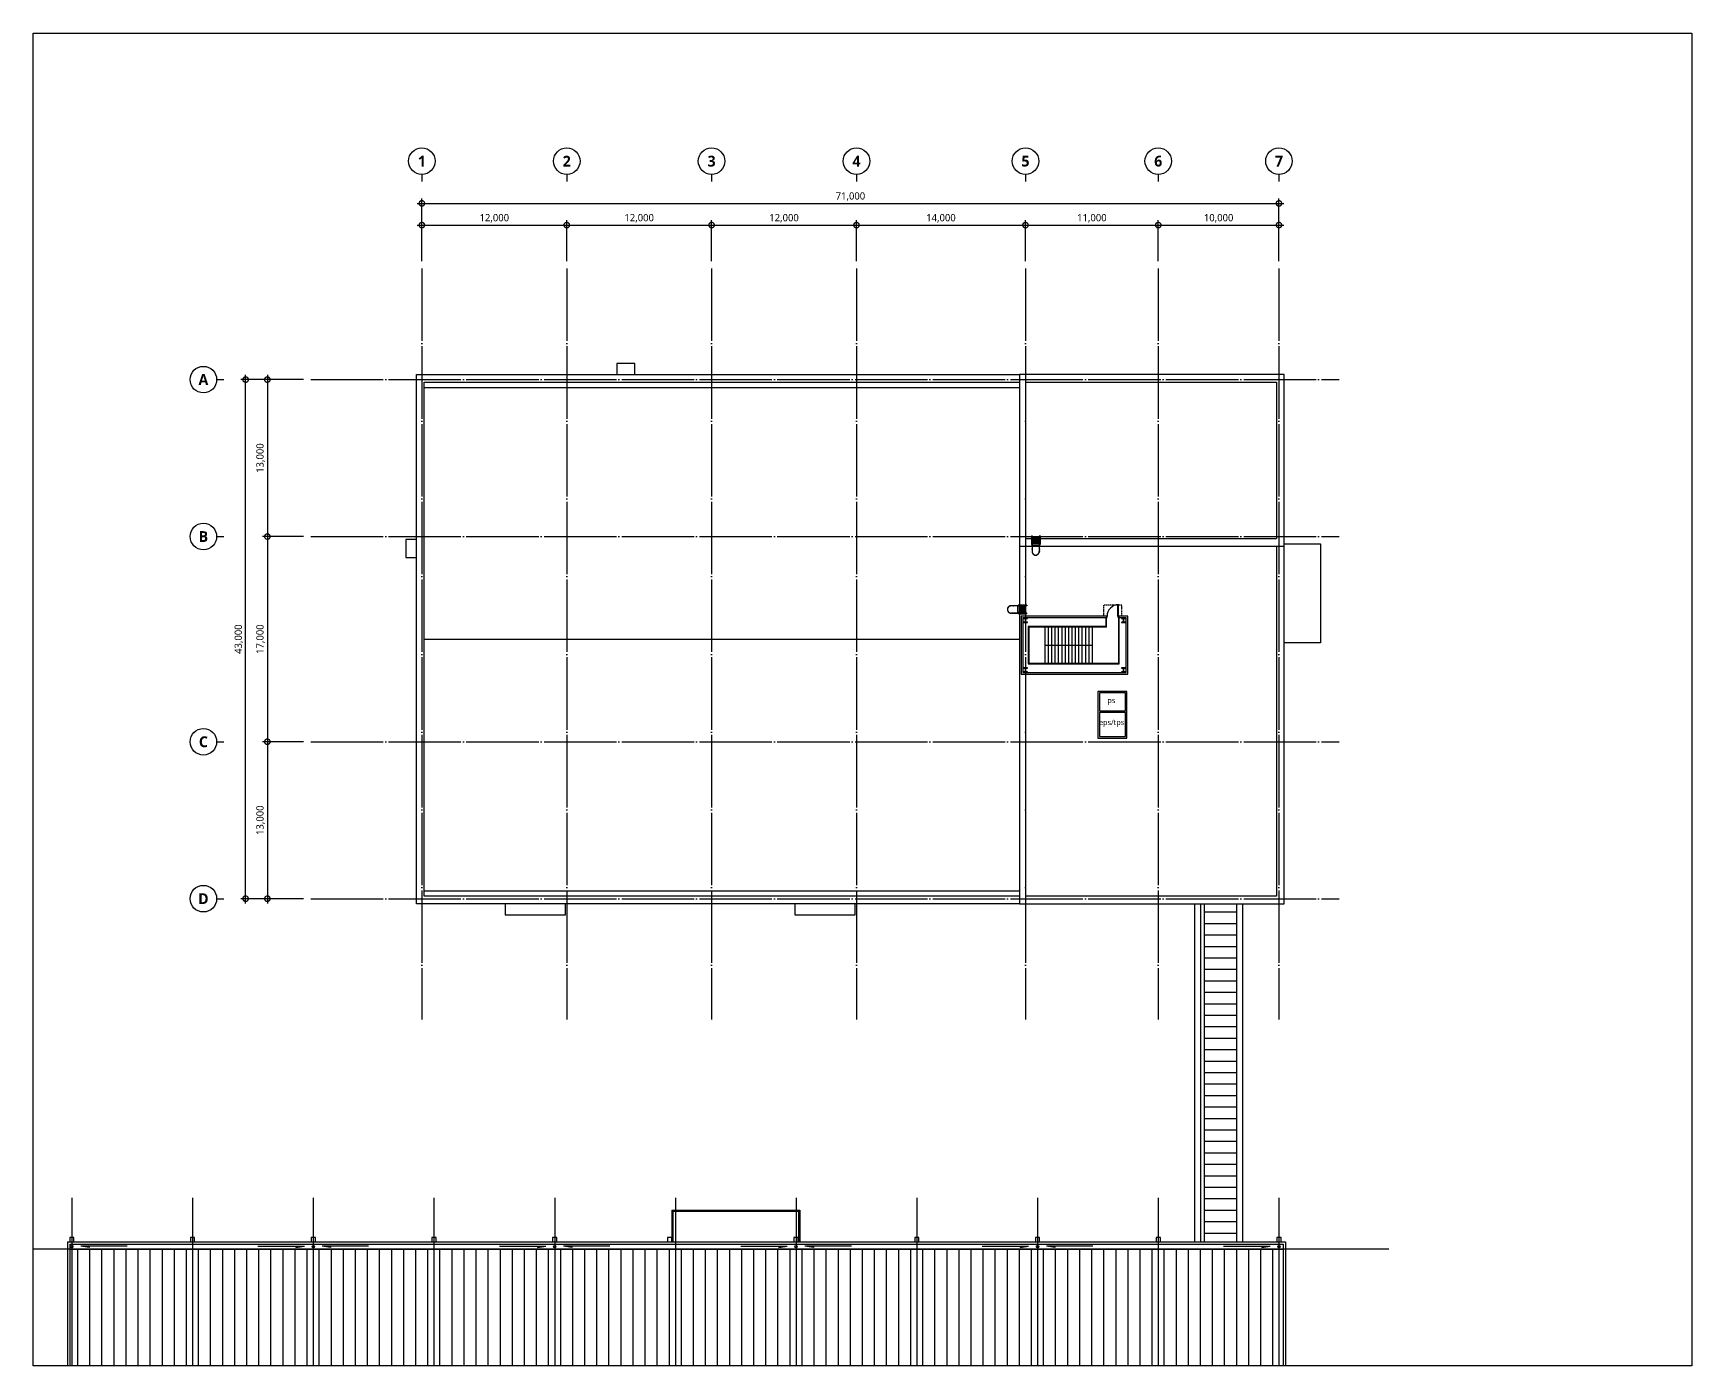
# Model space of a CAD drawing. Header units: millimetres. Extents: x -158894 to 483100, y 4200 to 114600.
# Drawn here: x 345700 to 483100, y 4200 to 114600 of the extents above; entities that cross this region are included whole.
import ezdxf
from ezdxf.enums import TextEntityAlignment as Align
from ezdxf.xclip import XClip

# ---------------------------------------------------------------- set-up
doc = ezdxf.new("R2010")
doc.units = ezdxf.units.MM
doc.header["$LTSCALE"] = 200
doc.header["$XCLIPFRAME"] = 0
for name, pattern in [('CEN-GAUN', [32.2, 30, -1, 0.2, -1]), ('CENTER', [50.8, 31.75, -6.35, 6.35, -6.35]), ('HIDDENX2', [0.75, 0.5, -0.25]), ('XR01-B21-EA-1-P$0$HID', [2.3, 1.5, -0.8])]:
    doc.linetypes.add(name, pattern=pattern)
doc.layers.get('DEFPOINTS').update_dxf_attribs({"color": 137})
for name, color, linetype in [('BA', 9, 'Continuous'), ('CAGE_LADDER', 8, 'Continuous'), ('CEN', 15, 'CEN-GAUN'), ('DOOR-OPEN', 9, 'Continuous'), ('ELE-8', 8, 'Continuous'), ('HAT', 8, 'Continuous'), ('HID', 7, 'HIDDENX2'), ('RM', 8, 'Continuous'), ('입면선', 252, 'Continuous'), ('중심선', 252, 'CENTER')]:
    doc.layers.add(name, color=color, linetype=linetype)
doc.styles.add('$0$스타일1', font='malgun.ttf')
doc.styles.get("Standard").update_dxf_attribs({"font": 'malgun.ttf'})
doc.styles.add('style2', font='', dxfattribs={"height": 30})
doc.styles.add('스타일1', font='malgun.ttf')
doc.styles.add('스타일2', font='malgunbd.ttf')
doc.styles.get('style2').set_extended_font_data('DotumChe')
doc.dimstyles.new('CJA', dxfattribs={"dimscale": 300, "dimtxt": 2.7, "dimasz": 1, "dimexe": 2, "dimexo": 3, "dimgap": 1, "dimtad": 1, "dimdec": 0, "dimzin": 1, "dimdsep": 46, "dimlunit": 6, "dimtxsty": '$0$스타일1', "dimblk": 'CJDOT', "dimcen": 0.09, "dimdle": 1, "dimclrd": 256, "dimclre": 256, "dimclrt": 3, "dimadec": 0, "dimazin": 0, "dimtfac": 1, "dimtdec": 0, "dimtix": 1, "dimtmove": 2, "dimatfit": 3, "dimldrblk": 'CJDOT', "dimfxl": 1, "dimtolj": 1, "dimtzin": 1, "dimarcsym": 0})
doc.dimstyles.new('ISO-25', dxfattribs={"dimtxt": 2.5, "dimasz": 2.5, "dimexe": 1.25, "dimexo": 0.625, "dimtad": 1, "dimtxsty": 'Standard', "dimcen": 2.5, "dimadec": 0, "dimazin": 0, "dimtfac": 1, "dimtmove": 0, "dimatfit": 3, "dimfxl": 1, "dimarcsym": 0})

msp = doc.modelspace()

# ---------------------------------------------------------------- texts
at = {"layer": 'RM', "style": '스타일1'}
for s, p in [('ps', (435016, 59328.3)), ('eps/tps', (435035.4, 57509.7))]:
    msp.add_text(s, height=450, dxfattribs=at).set_placement(p, align=Align.MIDDLE_CENTER)

# ---------------------------------------------------------------- blocks, each defined once
blk = doc.blocks.new('_DotSmall')
at = {"color": 0, "linetype": 'ByBlock', "const_width": 0.5}
blk.add_lwpolyline([(-0.0625, 0, 1), (0.0625, 0, 1)], format="xyb", close=True, dxfattribs=at)
blk = doc.blocks.new('*D34')
at = {"layer": 'BA', "lineweight": -2, "transparency": 16777216}
for p, q in [((368100, 85900), (362900, 85900)), ((363300, 42500), (363300, 86300)), ((368100, 42900), (362900, 42900))]:
    blk.add_line(p, q, dxfattribs=at)
at = {"layer": 'DEFPOINTS', "color": 0, "transparency": 16777216}
for p in [(363300, 85900), (368700, 85900), (368700, 42900)]:
    blk.add_point(p, dxfattribs=at)
at = {"layer": 'BA', "lineweight": -2, "transparency": 16777216, "xscale": 900, "yscale": 900, "zscale": 900}
for p, rotation in [((363300, 85900), 90), ((363300, 42900), 270)]:
    blk.add_blockref('_DotSmall', p, dxfattribs=dict(at, rotation=rotation))
at = {"layer": 'BA', "color": 9, "transparency": 16777216, "insert": (362740, 64400), "char_height": 600, "attachment_point": 5, "rotation": 90, "style": '$0$스타일1'}
blk.add_mtext('\\A1;43,000', dxfattribs=at)
blk = doc.blocks.new('CJDOT')
blk.add_line((-2, 0), (2, 0))
at = {"const_width": 0.5}
blk.add_lwpolyline([(-0.25, 0, 1), (0.25, 0, 1)], format="xyb", close=True, dxfattribs=at)
blk = doc.blocks.new('*D35')
at = {"layer": 'BA', "lineweight": -2, "transparency": 16777216}
for p, q in [((368100, 85900), (364700, 85900)), ((365100, 86300), (365100, 72500)), ((368100, 72900), (364700, 72900))]:
    blk.add_line(p, q, dxfattribs=at)
at = {"layer": 'DEFPOINTS', "color": 0, "transparency": 16777216}
for p in [(368700, 85900), (365100, 72900), (368700, 72900)]:
    blk.add_point(p, dxfattribs=at)
at = {"layer": 'BA', "lineweight": -2, "transparency": 16777216, "xscale": 900, "yscale": 900, "zscale": 900}
for p, rotation in [((365100, 85900), 90), ((365100, 72900), 270)]:
    blk.add_blockref('_DotSmall', p, dxfattribs=dict(at, rotation=rotation))
at = {"layer": 'BA', "color": 9, "transparency": 16777216, "insert": (364538, 79400), "char_height": 600, "attachment_point": 5, "rotation": 90, "style": '$0$스타일1'}
blk.add_mtext('\\A1;13,000', dxfattribs=at)
blk = doc.blocks.new('*D36')
at = {"layer": 'BA', "lineweight": -2, "transparency": 16777216}
for p, q in [((368100, 72900), (364700, 72900)), ((365100, 73300), (365100, 55500)), ((368100, 55900), (364700, 55900))]:
    blk.add_line(p, q, dxfattribs=at)
at = {"layer": 'DEFPOINTS', "color": 0, "transparency": 16777216}
for p in [(368700, 72900), (365100, 55900), (368700, 55900)]:
    blk.add_point(p, dxfattribs=at)
at = {"layer": 'BA', "lineweight": -2, "transparency": 16777216, "xscale": 900, "yscale": 900, "zscale": 900}
for p, rotation in [((365100, 72900), 90), ((365100, 55900), 270)]:
    blk.add_blockref('_DotSmall', p, dxfattribs=dict(at, rotation=rotation))
at = {"layer": 'BA', "color": 9, "transparency": 16777216, "insert": (364538, 64400), "char_height": 600, "attachment_point": 5, "rotation": 90, "style": '$0$스타일1'}
blk.add_mtext('\\A1;17,000', dxfattribs=at)
blk = doc.blocks.new('*D37')
at = {"layer": 'BA', "lineweight": -2, "transparency": 16777216}
for p, q in [((368100, 55900), (364700, 55900)), ((365100, 56300), (365100, 42500)), ((368100, 42900), (364700, 42900))]:
    blk.add_line(p, q, dxfattribs=at)
at = {"layer": 'DEFPOINTS', "color": 0, "transparency": 16777216}
for p in [(368700, 55900), (365100, 42900), (368700, 42900)]:
    blk.add_point(p, dxfattribs=at)
at = {"layer": 'BA', "lineweight": -2, "transparency": 16777216, "xscale": 900, "yscale": 900, "zscale": 900}
for p, rotation in [((365100, 55900), 90), ((365100, 42900), 270)]:
    blk.add_blockref('_DotSmall', p, dxfattribs=dict(at, rotation=rotation))
at = {"layer": 'BA', "color": 9, "transparency": 16777216, "insert": (364538, 49400), "char_height": 600, "attachment_point": 5, "rotation": 90, "style": '$0$스타일1'}
blk.add_mtext('\\A1;13,000', dxfattribs=at)
blk = doc.blocks.new('1')
blk.add_line((0, 600), (0, 0))
blk.add_circle((0, 1700), 1100)
at = {"style": '스타일2'}
blk.add_attdef('X', text='', height=900, dxfattribs=at).set_placement((0, 1700), align=Align.MIDDLE)
blk = doc.blocks.new('*D61')
at = {"layer": 'BA', "lineweight": -2, "transparency": 16777216}
for p, q in [((413900, 95700), (413900, 99100)), ((427900, 95700), (427900, 99100)), ((413500, 98700), (428300, 98700))]:
    blk.add_line(p, q, dxfattribs=at)
at = {"layer": 'DEFPOINTS', "color": 0, "transparency": 16777216}
for p in [(427900, 98700), (413900, 95100), (427900, 95100)]:
    blk.add_point(p, dxfattribs=at)
at = {"layer": 'BA', "lineweight": -2, "transparency": 16777216, "xscale": 900, "yscale": 900, "zscale": 900, "rotation": 180}
blk.add_blockref('_DotSmall', (413900, 98700), dxfattribs=at)
at = {"layer": 'BA', "lineweight": -2, "transparency": 16777216, "xscale": 900, "yscale": 900, "zscale": 900}
blk.add_blockref('_DotSmall', (427900, 98700), dxfattribs=at)
at = {"layer": 'BA', "color": 9, "transparency": 16777216, "insert": (420900, 99262), "char_height": 600, "attachment_point": 5, "style": '스타일1'}
blk.add_mtext('\\A1;14,000', dxfattribs=at)
blk = doc.blocks.new('*D62')
at = {"layer": 'BA', "lineweight": -2, "transparency": 16777216}
for p, q in [((401900, 95700), (401900, 99100)), ((413900, 95700), (413900, 99100)), ((401500, 98700), (414300, 98700))]:
    blk.add_line(p, q, dxfattribs=at)
at = {"layer": 'DEFPOINTS', "color": 0, "transparency": 16777216}
for p in [(413900, 98700), (401900, 95100), (413900, 95100)]:
    blk.add_point(p, dxfattribs=at)
at = {"layer": 'BA', "lineweight": -2, "transparency": 16777216, "xscale": 900, "yscale": 900, "zscale": 900, "rotation": 180}
blk.add_blockref('_DotSmall', (401900, 98700), dxfattribs=at)
at = {"layer": 'BA', "lineweight": -2, "transparency": 16777216, "xscale": 900, "yscale": 900, "zscale": 900}
blk.add_blockref('_DotSmall', (413900, 98700), dxfattribs=at)
at = {"layer": 'BA', "color": 9, "transparency": 16777216, "insert": (407900, 99262), "char_height": 600, "attachment_point": 5, "style": '스타일1'}
blk.add_mtext('\\A1;12,000', dxfattribs=at)
blk = doc.blocks.new('*D63')
at = {"layer": 'BA', "lineweight": -2, "transparency": 16777216}
for p, q in [((389900, 95700), (389900, 99100)), ((401900, 95700), (401900, 99100)), ((389500, 98700), (402300, 98700))]:
    blk.add_line(p, q, dxfattribs=at)
at = {"layer": 'DEFPOINTS', "color": 0, "transparency": 16777216}
for p in [(401900, 98700), (389900, 95100), (401900, 95100)]:
    blk.add_point(p, dxfattribs=at)
at = {"layer": 'BA', "lineweight": -2, "transparency": 16777216, "xscale": 900, "yscale": 900, "zscale": 900, "rotation": 180}
blk.add_blockref('_DotSmall', (389900, 98700), dxfattribs=at)
at = {"layer": 'BA', "lineweight": -2, "transparency": 16777216, "xscale": 900, "yscale": 900, "zscale": 900}
blk.add_blockref('_DotSmall', (401900, 98700), dxfattribs=at)
at = {"layer": 'BA', "color": 9, "transparency": 16777216, "insert": (395900, 99262), "char_height": 600, "attachment_point": 5, "style": '스타일1'}
blk.add_mtext('\\A1;12,000', dxfattribs=at)
blk = doc.blocks.new('*D64')
at = {"layer": 'BA', "lineweight": -2, "transparency": 16777216}
for p, q in [((377900, 95700), (377900, 99100)), ((389900, 95700), (389900, 99100)), ((377500, 98700), (390300, 98700))]:
    blk.add_line(p, q, dxfattribs=at)
at = {"layer": 'DEFPOINTS', "color": 0, "transparency": 16777216}
for p in [(389900, 98700), (377900, 95100), (389900, 95100)]:
    blk.add_point(p, dxfattribs=at)
at = {"layer": 'BA', "lineweight": -2, "transparency": 16777216, "xscale": 900, "yscale": 900, "zscale": 900, "rotation": 180}
blk.add_blockref('_DotSmall', (377900, 98700), dxfattribs=at)
at = {"layer": 'BA', "lineweight": -2, "transparency": 16777216, "xscale": 900, "yscale": 900, "zscale": 900}
blk.add_blockref('_DotSmall', (389900, 98700), dxfattribs=at)
at = {"layer": 'BA', "color": 9, "transparency": 16777216, "insert": (383900, 99262), "char_height": 600, "attachment_point": 5, "style": '스타일1'}
blk.add_mtext('\\A1;12,000', dxfattribs=at)
blk = doc.blocks.new('*D65')
at = {"layer": 'BA', "lineweight": -2, "transparency": 16777216}
for p, q in [((438900, 95700), (438900, 99100)), ((448900, 95700), (448900, 99100)), ((438500, 98700), (449300, 98700))]:
    blk.add_line(p, q, dxfattribs=at)
at = {"layer": 'DEFPOINTS', "color": 0, "transparency": 16777216}
for p in [(448900, 98700), (438900, 95100), (448900, 95100)]:
    blk.add_point(p, dxfattribs=at)
at = {"layer": 'BA', "lineweight": -2, "transparency": 16777216, "xscale": 900, "yscale": 900, "zscale": 900, "rotation": 180}
blk.add_blockref('_DotSmall', (438900, 98700), dxfattribs=at)
at = {"layer": 'BA', "lineweight": -2, "transparency": 16777216, "xscale": 900, "yscale": 900, "zscale": 900}
blk.add_blockref('_DotSmall', (448900, 98700), dxfattribs=at)
at = {"layer": 'BA', "color": 9, "transparency": 16777216, "insert": (443900, 99262), "char_height": 600, "attachment_point": 5, "style": '스타일1'}
blk.add_mtext('\\A1;10,000', dxfattribs=at)
blk = doc.blocks.new('*D66')
at = {"layer": 'BA', "lineweight": -2, "transparency": 16777216}
for p, q in [((427900, 95700), (427900, 99100)), ((438900, 95700), (438900, 99100)), ((427500, 98700), (439300, 98700))]:
    blk.add_line(p, q, dxfattribs=at)
at = {"layer": 'DEFPOINTS', "color": 0, "transparency": 16777216}
for p in [(438900, 98700), (427900, 95100), (438900, 95100)]:
    blk.add_point(p, dxfattribs=at)
at = {"layer": 'BA', "lineweight": -2, "transparency": 16777216, "xscale": 900, "yscale": 900, "zscale": 900, "rotation": 180}
blk.add_blockref('_DotSmall', (427900, 98700), dxfattribs=at)
at = {"layer": 'BA', "lineweight": -2, "transparency": 16777216, "xscale": 900, "yscale": 900, "zscale": 900}
blk.add_blockref('_DotSmall', (438900, 98700), dxfattribs=at)
at = {"layer": 'BA', "color": 9, "transparency": 16777216, "insert": (433400, 99262), "char_height": 600, "attachment_point": 5, "style": '스타일1'}
blk.add_mtext('\\A1;11,000', dxfattribs=at)
blk = doc.blocks.new('*D68')
at = {"layer": 'BA', "lineweight": -2, "transparency": 16777216}
for p, q in [((377500, 100500), (449300, 100500)), ((377900, 95700), (377900, 100900)), ((448900, 95700), (448900, 100900))]:
    blk.add_line(p, q, dxfattribs=at)
at = {"layer": 'DEFPOINTS', "color": 0, "transparency": 16777216}
for p in [(448900, 100500), (377900, 95100), (448900, 95100)]:
    blk.add_point(p, dxfattribs=at)
at = {"layer": 'BA', "lineweight": -2, "transparency": 16777216, "xscale": 900, "yscale": 900, "zscale": 900, "rotation": 180}
blk.add_blockref('_DotSmall', (377900, 100500), dxfattribs=at)
at = {"layer": 'BA', "lineweight": -2, "transparency": 16777216, "xscale": 900, "yscale": 900, "zscale": 900}
blk.add_blockref('_DotSmall', (448900, 100500), dxfattribs=at)
at = {"layer": 'BA', "color": 9, "transparency": 16777216, "insert": (413400, 101062), "char_height": 600, "attachment_point": 5, "style": '스타일1'}
blk.add_mtext('\\A1;71,000', dxfattribs=at)
blk = doc.blocks.new('CAGE_RADDER')
at = {"layer": 'CAGE_LADDER'}
h = blk.add_hatch(dxfattribs=at)
h.set_pattern_fill('GRATE', color=256, scale=100, angle=90, style=0)
h.set_pattern_definition([(90, (814.94, 130.295), (-79.375, -2e-14), []), (180, (814.94, 130.3), (5e-14, -317.5), [])])
h.paths.add_polyline_path([(0, -382), (0, 326), (500, 326), (500, -382)])
for p, q in [((-801, 258), (-802, 263)), ((-761, 270), (-763, 276)), ((-118, 278), (-693, 278)), ((-118, 272), (-693, 272)), ((-526, 278), (-526, 283)), ((-526, 283), (-485, 283)), ((-485, 283), (-485, 278)), ((-157, 272), (-157, -322)), ((-141, 272), (-141, -322)), ((-118, 278), (-118, 272)), ((610, 326), (-97, 326)), ((-97, 326), (-97, 272)), ((610, 272), (-97, 272)), ((0, 214), (0, 268)), ((0, 268), (0, 214)), ((610, 326), (610, 272)), ((-995, -5), (-1001, -5)), ((-995, -46), (-1001, -46)), ((-801, -308), (-802, -314)), ((-761, -321), (-763, -326)), ((-118, -322), (-693, -322)), ((-688, -328), (-693, -328)), ((-626, -328), (-688, -328)), ((-626, -328), (-118, -328)), ((-526, -334), (-526, -328)), ((-485, -334), (-526, -334)), ((-485, -328), (-485, -334)), ((-118, -328), (-118, -322)), ((610, -328), (-97, -328)), ((-97, -382), (-97, -328)), ((610, -382), (-97, -382)), ((0, -268), (0, -214)), ((0, -214), (0, -268)), ((610, -382), (610, -328))]:
    blk.add_line(p, q, dxfattribs=at)
at = {"layer": 'CAGE_LADDER', "linetype": 'XR01-B21-EA-1-P$0$HID'}
for p, q in [((610, 277), (-97, 277)), ((610, -334), (-97, -334))]:
    blk.add_line(p, q, dxfattribs=at)
at = {"layer": 'CAGE_LADDER'}
for points in [[(-97, 278), (-97, 330), (-99, 330, 0.4142136), (-102, 326), (-102, 290, -0.4142136), (-109, 283), (-198, 283, 0.4142136), (-201, 280), (-201, 278)], [(-97, -328), (-97, -380), (-99, -380, -0.4142136), (-102, -377), (-102, -340, 0.4142136), (-109, -334), (-198, -334, -0.4142136), (-201, -331), (-201, -328)]]:
    blk.add_lwpolyline(points, format="xyb", close=True, dxfattribs=at)
blk.add_lwpolyline([(500, 326), (0, 326), (0, -382), (500, -382)], close=True, dxfattribs=at)
for centre, radius, start, end in [((-693, -25), 303, 89.98419, 269.98419), ((-693, -25), 297, 89.98419, 269.98419), ((-686, -39), 324, 103.6998, 111.04076), ((-678, -25), 323, 176.32467, 183.67533), ((-686, -11), 324, 248.95924, 256.3002)]:
    blk.add_arc(centre, radius, start, end, dxfattribs=at)
blk = doc.blocks.new('I-Center 지붕 평면도')
at = {"layer": '입면선', "ltscale": 200}
for p, q in [((-50300, 3200), (-50300, 570)), ((-50300, 3200), (-39700, 3200)), ((-50200, 3100), (-50200, 570)), ((-50200, 3100), (-39800, 3100)), ((-39800, 3100), (-39800, 570)), ((-39700, 3200), (-39700, 570)), ((-100350, 570), (-100350, -60700)), ((-100350, 570), (540, 570)), ((-100150, 370), (340, 370)), ((-100150, 370), (-100150, -60500)), ((-95418, 205), (-99264, 205)), ((-98572, 105), (-99264, 205)), ((-98572, 205), (-98572, 105)), ((-84582, 205), (-80736, 205)), ((-81428, 205), (-81428, 105)), ((-81428, 105), (-80736, 205)), ((-75418, 205), (-79264, 205)), ((-78572, 105), (-79264, 205)), ((-78572, 205), (-78572, 105)), ((-64582, 205), (-60736, 205)), ((-61428, 205), (-61428, 105)), ((-61428, 105), (-60736, 205)), ((-55418, 205), (-59264, 205)), ((-58572, 105), (-59264, 205)), ((-58572, 205), (-58572, 105)), ((-44582, 205), (-40736, 205)), ((-41428, 205), (-41428, 105)), ((-41428, 105), (-40736, 205)), ((-35418, 205), (-39264, 205)), ((-38572, 105), (-39264, 205)), ((-38572, 205), (-38572, 105)), ((-24582, 205), (-20736, 205)), ((-21428, 205), (-21428, 105)), ((-21428, 105), (-20736, 205)), ((-15418, 205), (-19264, 205)), ((-18572, 105), (-19264, 205)), ((-18572, 205), (-18572, 105)), ((-4582, 205), (-736, 205)), ((-1428, 205), (-1428, 105)), ((-1428, 105), (-736, 205)), ((340, 370), (340, -60500)), ((540, 570), (540, -60700)), ((-100150, -30), (340, -30)), ((-100150, -29700), (340, -29700)), ((-100150, -30300), (340, -30300)), ((-100150, -60100), (340, -60100)), ((-98572, -60235), (-99264, -60335)), ((-95418, -60335), (-99264, -60335)), ((-98572, -60335), (-98572, -60235)), ((-84582, -60335), (-80736, -60335)), ((-81428, -60335), (-81428, -60235)), ((-81428, -60235), (-80736, -60335)), ((-78572, -60235), (-79264, -60335)), ((-75418, -60335), (-79264, -60335)), ((-78572, -60335), (-78572, -60235)), ((-64582, -60335), (-60736, -60335)), ((-61428, -60335), (-61428, -60235)), ((-61428, -60235), (-60736, -60335)), ((-58572, -60235), (-59264, -60335)), ((-55418, -60335), (-59264, -60335)), ((-58572, -60335), (-58572, -60235)), ((-44582, -60335), (-40736, -60335)), ((-41428, -60335), (-41428, -60235)), ((-41428, -60235), (-40736, -60335)), ((-38572, -60235), (-39264, -60335)), ((-35418, -60335), (-39264, -60335)), ((-38572, -60335), (-38572, -60235)), ((-24582, -60335), (-20736, -60335)), ((-21428, -60335), (-21428, -60235)), ((-21428, -60235), (-20736, -60335)), ((-18572, -60235), (-19264, -60335)), ((-15418, -60335), (-19264, -60335)), ((-18572, -60335), (-18572, -60235)), ((-4582, -60335), (-736, -60335)), ((-1428, -60335), (-1428, -60235)), ((-1428, -60235), (-736, -60335)), ((-100350, -60700), (540, -60700)), ((-100150, -60500), (340, -60500))]:
    blk.add_line(p, q, dxfattribs=at)
at = {"layer": '입면선', "ltscale": 20}
for p, q in [((-99500, -29700), (-99500, -30)), ((-98500, -15000), (-98500, -30)), ((-97500, -130), (-97500, -30)), ((-97500, -15000), (-97500, -130)), ((-96500, -130), (-96500, -30)), ((-96500, -15000), (-96500, -130)), ((-95500, -130), (-95500, -30)), ((-95500, -15000), (-95500, -130)), ((-94500, -130), (-94500, -30)), ((-94500, -15000), (-94500, -130)), ((-93500, -130), (-93500, -30)), ((-93500, -15000), (-93500, -130)), ((-92500, -130), (-92500, -30)), ((-92500, -15000), (-92500, -130)), ((-91500, -130), (-91500, -30)), ((-91500, -15000), (-91500, -130)), ((-90500, -130), (-90500, -30)), ((-90500, -15000), (-90500, -130)), ((-89500, -130), (-89500, -30)), ((-89500, -15000), (-89500, -130)), ((-88500, -130), (-88500, -30)), ((-88500, -15000), (-88500, -130)), ((-87500, -130), (-87500, -30)), ((-87500, -15000), (-87500, -130)), ((-86500, -130), (-86500, -30)), ((-86500, -15000), (-86500, -130)), ((-85500, -130), (-85500, -30)), ((-85500, -15000), (-85500, -130)), ((-84500, -130), (-84500, -30)), ((-84500, -15000), (-84500, -130)), ((-83500, -130), (-83500, -30)), ((-83500, -15000), (-83500, -130)), ((-82500, -130), (-82500, -30)), ((-82500, -15000), (-82500, -130)), ((-81500, -130), (-81500, -30)), ((-81500, -15000), (-81500, -130)), ((-80500, -130), (-80500, -30)), ((-80500, -15000), (-80500, -130)), ((-79500, -130), (-79500, -30)), ((-79500, -15000), (-79500, -130)), ((-78500, -130), (-78500, -30)), ((-78500, -15000), (-78500, -130)), ((-77500, -130), (-77500, -30)), ((-77500, -29700), (-77500, -130)), ((-76500, -130), (-76500, -30)), ((-76500, -29700), (-76500, -130)), ((-75500, -130), (-75500, -30)), ((-75500, -29700), (-75500, -130)), ((-74500, -130), (-74500, -30)), ((-74500, -15000), (-74500, -130)), ((-73500, -130), (-73500, -30)), ((-73500, -15000), (-73500, -130)), ((-72500, -130), (-72500, -30)), ((-72500, -15000), (-72500, -130)), ((-71500, -130), (-71500, -30)), ((-71500, -15000), (-71500, -130)), ((-70500, -130), (-70500, -30)), ((-70500, -15000), (-70500, -130)), ((-69500, -130), (-69500, -30)), ((-69500, -15000), (-69500, -130)), ((-68500, -130), (-68500, -30)), ((-68500, -15000), (-68500, -130)), ((-67500, -130), (-67500, -30)), ((-67500, -15000), (-67500, -130)), ((-66500, -130), (-66500, -30)), ((-66500, -15000), (-66500, -130)), ((-65500, -130), (-65500, -30)), ((-65500, -15000), (-65500, -130)), ((-64500, -130), (-64500, -30)), ((-64500, -15000), (-64500, -130)), ((-63500, -130), (-63500, -30)), ((-63500, -15000), (-63500, -130)), ((-62500, -130), (-62500, -30)), ((-62500, -15000), (-62500, -130)), ((-61500, -130), (-61500, -30)), ((-61500, -15000), (-61500, -130)), ((-60500, -130), (-60500, -30)), ((-60500, -15000), (-60500, -130)), ((-59500, -130), (-59500, -30)), ((-59500, -15000), (-59500, -130)), ((-58500, -130), (-58500, -30)), ((-58500, -15000), (-58500, -130)), ((-57500, -130), (-57500, -30)), ((-57500, -15000), (-57500, -130)), ((-56500, -130), (-56500, -30)), ((-56500, -15000), (-56500, -130)), ((-55500, -130), (-55500, -30)), ((-55500, -15000), (-55500, -130)), ((-54500, -130), (-54500, -30)), ((-54500, -15000), (-54500, -130)), ((-53500, -130), (-53500, -30)), ((-53500, -15000), (-53500, -130)), ((-52500, -130), (-52500, -30)), ((-52500, -15000), (-52500, -130)), ((-51500, -130), (-51500, -30)), ((-51500, -15000), (-51500, -130)), ((-50500, -130), (-50500, -30)), ((-50500, -15000), (-50500, -130)), ((-49500, -130), (-49500, -30)), ((-49500, -15000), (-49500, -130)), ((-48500, -130), (-48500, -30)), ((-48500, -15000), (-48500, -130)), ((-47500, -130), (-47500, -30)), ((-47500, -15000), (-47500, -130)), ((-46500, -130), (-46500, -30)), ((-46500, -15000), (-46500, -130)), ((-45500, -130), (-45500, -30)), ((-45500, -15000), (-45500, -130)), ((-44500, -130), (-44500, -30)), ((-44500, -15000), (-44500, -130)), ((-43500, -130), (-43500, -30)), ((-43500, -15000), (-43500, -130)), ((-42500, -130), (-42500, -30)), ((-42500, -15000), (-42500, -130)), ((-41500, -130), (-41500, -30)), ((-41500, -15000), (-41500, -130)), ((-40500, -130), (-40500, -30)), ((-40500, -15000), (-40500, -130)), ((-39500, -130), (-39500, -30)), ((-39500, -15000), (-39500, -130)), ((-38500, -130), (-38500, -30)), ((-38500, -15000), (-38500, -130)), ((-37500, -130), (-37500, -30)), ((-37500, -15000), (-37500, -130)), ((-36500, -130), (-36500, -30)), ((-36500, -15000), (-36500, -130)), ((-35500, -130), (-35500, -30)), ((-35500, -15000), (-35500, -130)), ((-34500, -130), (-34500, -30)), ((-34500, -15000), (-34500, -130)), ((-33500, -130), (-33500, -30)), ((-33500, -15000), (-33500, -130)), ((-32500, -130), (-32500, -30)), ((-32500, -15000), (-32500, -130)), ((-31500, -130), (-31500, -30)), ((-31500, -15000), (-31500, -130)), ((-30500, -130), (-30500, -30)), ((-30500, -15000), (-30500, -130)), ((-29500, -130), (-29500, -30)), ((-29500, -15000), (-29500, -130)), ((-28500, -130), (-28500, -30)), ((-28500, -15000), (-28500, -130)), ((-27500, -130), (-27500, -30)), ((-27500, -15000), (-27500, -130)), ((-26500, -130), (-26500, -30)), ((-26500, -15000), (-26500, -130)), ((-25500, -130), (-25500, -30)), ((-25500, -15000), (-25500, -130)), ((-24500, -130), (-24500, -30)), ((-24500, -15000), (-24500, -130)), ((-23500, -130), (-23500, -30)), ((-23500, -29700), (-23500, -130)), ((-22500, -130), (-22500, -30)), ((-22500, -29700), (-22500, -130)), ((-21500, -130), (-21500, -30)), ((-21500, -15000), (-21500, -130)), ((-20500, -130), (-20500, -30)), ((-20500, -15000), (-20500, -130)), ((-19500, -130), (-19500, -30)), ((-19500, -15000), (-19500, -130)), ((-18500, -130), (-18500, -30)), ((-18500, -15000), (-18500, -130)), ((-17500, -130), (-17500, -30)), ((-17500, -15000), (-17500, -130)), ((-16500, -130), (-16500, -30)), ((-16500, -15000), (-16500, -130)), ((-15500, -130), (-15500, -30)), ((-15500, -15000), (-15500, -130)), ((-14500, -130), (-14500, -30)), ((-14500, -15000), (-14500, -130)), ((-13500, -130), (-13500, -30)), ((-13500, -15000), (-13500, -130)), ((-12500, -130), (-12500, -30)), ((-12500, -15000), (-12500, -130)), ((-11500, -130), (-11500, -30)), ((-11500, -15000), (-11500, -130)), ((-10500, -130), (-10500, -30)), ((-10500, -15000), (-10500, -130)), ((-9500, -130), (-9500, -30)), ((-9500, -15000), (-9500, -130)), ((-8500, -130), (-8500, -30)), ((-8500, -15000), (-8500, -130)), ((-7500, -130), (-7500, -30)), ((-7500, -15000), (-7500, -130)), ((-6500, -130), (-6500, -30)), ((-6500, -15000), (-6500, -130)), ((-5500, -130), (-5500, -30)), ((-5500, -15000), (-5500, -130)), ((-4500, -130), (-4500, -30)), ((-4500, -15000), (-4500, -130)), ((-3500, -130), (-3500, -30)), ((-3500, -15000), (-3500, -130)), ((-2500, -130), (-2500, -30)), ((-2500, -15000), (-2500, -130)), ((-1500, -130), (-1500, -30)), ((-1500, -15000), (-1500, -130)), ((-500, -130), (-500, -30)), ((-500, -15000), (-500, -130)), ((-98500, -29700), (-98500, -15000)), ((-97500, -29700), (-97500, -15000)), ((-96500, -29700), (-96500, -15000)), ((-95500, -29700), (-95500, -15000)), ((-94500, -29700), (-94500, -15000)), ((-93500, -29700), (-93500, -15000)), ((-92500, -29700), (-92500, -15000)), ((-91500, -29700), (-91500, -15000)), ((-90500, -29700), (-90500, -15000)), ((-89500, -29700), (-89500, -15000)), ((-88500, -29700), (-88500, -15000)), ((-87500, -29700), (-87500, -15000)), ((-86500, -29700), (-86500, -15000)), ((-85500, -29700), (-85500, -15000)), ((-84500, -29700), (-84500, -15000)), ((-83500, -29700), (-83500, -15000)), ((-82500, -29700), (-82500, -15000)), ((-81500, -29700), (-81500, -15000)), ((-80500, -29700), (-80500, -15000)), ((-79500, -29700), (-79500, -15000)), ((-78500, -29700), (-78500, -15000)), ((-74500, -29700), (-74500, -15000)), ((-73500, -29700), (-73500, -15000)), ((-72500, -29700), (-72500, -15000)), ((-71500, -29700), (-71500, -15000)), ((-70500, -29700), (-70500, -15000)), ((-69500, -29700), (-69500, -15000)), ((-68500, -29700), (-68500, -15000)), ((-67500, -29700), (-67500, -15000)), ((-66500, -29700), (-66500, -15000)), ((-65500, -29700), (-65500, -15000)), ((-64500, -29700), (-64500, -15000)), ((-63500, -29700), (-63500, -15000)), ((-62500, -29700), (-62500, -15000)), ((-61500, -29700), (-61500, -15000)), ((-60500, -29700), (-60500, -15000)), ((-59500, -29700), (-59500, -15000)), ((-58500, -29700), (-58500, -15000)), ((-57500, -29700), (-57500, -15000)), ((-56500, -29700), (-56500, -15000)), ((-55500, -29700), (-55500, -15000)), ((-54500, -29700), (-54500, -15000)), ((-53500, -29700), (-53500, -15000)), ((-52500, -29700), (-52500, -15000)), ((-51500, -29700), (-51500, -15000)), ((-50500, -29700), (-50500, -15000)), ((-49500, -29700), (-49500, -15000)), ((-48500, -29700), (-48500, -15000)), ((-47500, -19602), (-47500, -15000)), ((-46500, -19602), (-46500, -15000)), ((-45500, -19602), (-45500, -15000)), ((-44500, -19602), (-44500, -15000)), ((-43500, -19602), (-43500, -15000)), ((-42500, -19602), (-42500, -15000)), ((-41500, -19602), (-41500, -15000)), ((-40500, -19602), (-40500, -15000)), ((-39500, -19602), (-39500, -15000)), ((-38500, -19602), (-38500, -15000)), ((-37500, -19602), (-37500, -15000)), ((-36500, -19602), (-36500, -15000)), ((-35500, -19602), (-35500, -15000)), ((-34500, -29700), (-34500, -15000)), ((-33500, -29700), (-33500, -15000)), ((-32500, -29700), (-32500, -15000)), ((-31500, -29700), (-31500, -15000)), ((-30500, -29700), (-30500, -15000)), ((-29500, -29700), (-29500, -15000)), ((-28500, -29700), (-28500, -15000)), ((-27500, -29700), (-27500, -15000)), ((-26500, -29700), (-26500, -15000)), ((-25500, -29700), (-25500, -15000)), ((-24500, -29700), (-24500, -15000)), ((-21500, -29700), (-21500, -15000)), ((-20500, -29700), (-20500, -15000)), ((-19500, -29700), (-19500, -15000)), ((-18500, -29700), (-18500, -15000)), ((-17500, -29700), (-17500, -15000)), ((-16500, -29700), (-16500, -15000)), ((-15500, -29700), (-15500, -15000)), ((-14500, -29700), (-14500, -15000)), ((-13500, -29700), (-13500, -15000)), ((-12500, -29700), (-12500, -15000)), ((-11500, -29700), (-11500, -15000)), ((-10500, -29700), (-10500, -15000)), ((-9500, -29700), (-9500, -15000)), ((-8500, -29700), (-8500, -15000)), ((-7500, -29700), (-7500, -15000)), ((-6500, -29700), (-6500, -15000)), ((-5500, -29700), (-5500, -15000)), ((-4500, -29700), (-4500, -15000)), ((-3500, -29700), (-3500, -15000)), ((-2500, -29700), (-2500, -15000)), ((-1500, -29700), (-1500, -15000)), ((-500, -29700), (-500, -15000)), ((-47500, -29700), (-47500, -21322)), ((-46500, -29700), (-46500, -21322)), ((-45500, -29700), (-45500, -21322)), ((-44500, -29700), (-44500, -21322)), ((-43500, -29700), (-43500, -21322)), ((-42500, -29700), (-42500, -21322)), ((-41500, -29700), (-41500, -21322)), ((-40500, -29700), (-40500, -21322)), ((-39500, -29700), (-39500, -21322)), ((-38500, -29700), (-38500, -21322)), ((-37500, -29700), (-37500, -21322)), ((-36500, -29700), (-36500, -21322)), ((-35500, -29700), (-35500, -21322)), ((-99500, -60100), (-99500, -30300)), ((-98500, -45000), (-98500, -30300)), ((-97500, -45000), (-97500, -30300)), ((-96500, -45000), (-96500, -30300)), ((-95500, -45000), (-95500, -30300)), ((-94500, -45000), (-94500, -30300)), ((-93500, -45000), (-93500, -30300)), ((-92500, -45000), (-92500, -30300)), ((-91500, -45000), (-91500, -30300)), ((-90500, -45000), (-90500, -30300)), ((-89500, -45000), (-89500, -30300)), ((-88500, -45000), (-88500, -30300)), ((-87500, -45000), (-87500, -30300)), ((-86500, -45000), (-86500, -30300)), ((-85500, -45000), (-85500, -30300)), ((-84500, -45000), (-84500, -30300)), ((-83500, -45000), (-83500, -30300)), ((-82500, -45000), (-82500, -30300)), ((-81500, -45000), (-81500, -30300)), ((-80500, -45000), (-80500, -30300)), ((-79500, -45000), (-79500, -30300)), ((-78500, -45000), (-78500, -30300)), ((-77500, -39756), (-77500, -30300)), ((-76500, -39756), (-76500, -30300)), ((-75500, -45000), (-75500, -30300)), ((-74500, -45000), (-74500, -30300)), ((-73500, -45000), (-73500, -30300)), ((-72500, -45000), (-72500, -30300)), ((-71500, -45000), (-71500, -30300)), ((-70500, -45000), (-70500, -30300)), ((-69500, -45000), (-69500, -30300)), ((-68500, -45000), (-68500, -30300)), ((-67500, -45000), (-67500, -30300)), ((-66500, -45000), (-66500, -30300)), ((-65500, -45000), (-65500, -30300)), ((-64500, -45000), (-64500, -30300)), ((-63500, -45000), (-63500, -30300)), ((-62500, -45000), (-62500, -30300)), ((-61500, -45000), (-61500, -30300)), ((-60500, -45000), (-60500, -30300)), ((-59500, -45000), (-59500, -30300)), ((-58500, -45000), (-58500, -30300)), ((-57500, -45000), (-57500, -30300)), ((-56500, -45000), (-56500, -30300)), ((-55500, -45000), (-55500, -30300)), ((-54500, -45000), (-54500, -30300)), ((-53500, -45000), (-53500, -30300)), ((-52500, -33741), (-52500, -30300)), ((-51500, -33741), (-51500, -30300)), ((-50500, -33741), (-50500, -30300)), ((-49500, -33741), (-49500, -30300)), ((-48500, -33741), (-48500, -30300)), ((-47500, -33741), (-47500, -30300)), ((-46500, -33741), (-46500, -30300)), ((-45500, -33741), (-45500, -30300)), ((-44500, -33741), (-44500, -30300)), ((-43500, -33741), (-43500, -30300)), ((-42500, -33741), (-42500, -30300)), ((-41500, -33741), (-41500, -30300)), ((-40500, -33741), (-40500, -30300)), ((-39500, -45000), (-39500, -30300)), ((-38500, -45000), (-38500, -30300)), ((-37500, -45000), (-37500, -30300)), ((-36500, -45000), (-36500, -30300)), ((-35500, -45000), (-35500, -30300)), ((-34500, -45000), (-34500, -30300)), ((-33500, -45000), (-33500, -30300)), ((-32500, -45000), (-32500, -30300)), ((-31500, -45000), (-31500, -30300)), ((-30500, -45000), (-30500, -30300)), ((-29500, -45000), (-29500, -30300)), ((-28500, -45000), (-28500, -30300)), ((-27500, -45000), (-27500, -30300)), ((-26500, -45000), (-26500, -30300)), ((-25500, -45000), (-25500, -30300)), ((-24500, -45000), (-24500, -30300)), ((-23500, -39756), (-23500, -30300)), ((-22500, -45000), (-22500, -30300)), ((-21500, -45000), (-21500, -30300)), ((-20500, -45000), (-20500, -30300)), ((-19500, -45000), (-19500, -30300)), ((-18500, -45000), (-18500, -30300)), ((-17500, -45000), (-17500, -30300)), ((-16500, -45000), (-16500, -30300)), ((-15500, -45000), (-15500, -30300)), ((-14500, -45000), (-14500, -30300)), ((-13500, -45000), (-13500, -30300)), ((-12500, -45000), (-12500, -30300)), ((-11500, -45000), (-11500, -30300)), ((-10500, -45000), (-10500, -30300)), ((-9500, -45000), (-9500, -30300)), ((-8500, -45000), (-8500, -30300)), ((-7500, -45000), (-7500, -30300)), ((-6500, -45000), (-6500, -30300)), ((-5500, -45000), (-5500, -30300)), ((-4500, -45000), (-4500, -30300)), ((-3500, -45000), (-3500, -30300)), ((-2500, -45000), (-2500, -30300)), ((-1500, -45000), (-1500, -30300)), ((-500, -45000), (-500, -30300)), ((-52500, -45000), (-52500, -36362)), ((-51500, -45000), (-51500, -36362)), ((-50500, -45000), (-50500, -36362)), ((-49500, -45000), (-49500, -36362)), ((-48500, -45000), (-48500, -36362)), ((-47500, -45000), (-47500, -36362)), ((-46500, -45000), (-46500, -36362)), ((-45500, -45000), (-45500, -36362)), ((-44500, -45000), (-44500, -36362)), ((-43500, -45000), (-43500, -36362)), ((-42500, -45000), (-42500, -36362)), ((-41500, -45000), (-41500, -36362)), ((-40500, -45000), (-40500, -36362)), ((-75991, -39974), (-75991, -51907)), ((-22548, -39974), (-22548, -51907)), ((-98500, -60000), (-98500, -45000)), ((-97500, -60000), (-97500, -45000)), ((-96500, -60000), (-96500, -45000)), ((-95500, -60000), (-95500, -45000)), ((-94500, -60000), (-94500, -45000)), ((-93500, -60000), (-93500, -45000)), ((-92500, -60000), (-92500, -45000)), ((-91500, -60000), (-91500, -45000)), ((-90500, -60000), (-90500, -45000)), ((-89500, -60000), (-89500, -45000)), ((-88500, -60000), (-88500, -45000)), ((-87500, -60000), (-87500, -45000)), ((-86500, -60000), (-86500, -45000)), ((-85500, -60000), (-85500, -45000)), ((-84500, -60000), (-84500, -45000)), ((-83500, -60000), (-83500, -45000)), ((-82500, -60000), (-82500, -45000)), ((-81500, -60000), (-81500, -45000)), ((-80500, -60000), (-80500, -45000)), ((-79500, -60000), (-79500, -45000)), ((-78500, -60000), (-78500, -45000)), ((-75500, -50907), (-75500, -45000)), ((-74500, -60000), (-74500, -45000)), ((-73500, -60000), (-73500, -45000)), ((-72500, -60000), (-72500, -45000)), ((-71500, -60000), (-71500, -45000)), ((-70500, -60000), (-70500, -45000)), ((-69500, -60000), (-69500, -45000)), ((-68500, -60000), (-68500, -45000)), ((-67500, -60000), (-67500, -45000)), ((-66500, -60000), (-66500, -45000)), ((-65500, -60000), (-65500, -45000)), ((-64500, -60000), (-64500, -45000)), ((-63500, -60000), (-63500, -45000)), ((-62500, -60000), (-62500, -45000)), ((-61500, -60000), (-61500, -45000)), ((-60500, -60000), (-60500, -45000)), ((-59500, -60000), (-59500, -45000)), ((-58500, -60000), (-58500, -45000)), ((-57500, -60000), (-57500, -45000)), ((-56500, -60000), (-56500, -45000)), ((-55500, -60000), (-55500, -45000)), ((-54500, -60000), (-54500, -45000)), ((-53500, -60000), (-53500, -45000)), ((-52500, -60000), (-52500, -45000)), ((-51500, -60000), (-51500, -45000)), ((-50500, -60000), (-50500, -45000)), ((-49500, -60000), (-49500, -45000)), ((-48500, -60000), (-48500, -45000)), ((-47500, -60000), (-47500, -45000)), ((-46500, -60000), (-46500, -45000)), ((-45500, -60000), (-45500, -45000)), ((-44500, -60000), (-44500, -45000)), ((-43500, -60000), (-43500, -45000)), ((-42500, -60000), (-42500, -45000)), ((-41500, -60000), (-41500, -45000)), ((-40500, -60000), (-40500, -45000)), ((-39500, -60000), (-39500, -45000)), ((-38500, -60000), (-38500, -45000)), ((-37500, -60000), (-37500, -45000)), ((-36500, -60000), (-36500, -45000)), ((-35500, -60000), (-35500, -45000)), ((-34500, -60000), (-34500, -45000)), ((-33500, -60000), (-33500, -45000)), ((-32500, -60000), (-32500, -45000)), ((-31500, -60000), (-31500, -45000)), ((-30500, -60000), (-30500, -45000)), ((-29500, -60000), (-29500, -45000)), ((-28500, -60000), (-28500, -45000)), ((-27500, -60000), (-27500, -45000)), ((-26500, -60000), (-26500, -45000)), ((-25500, -60000), (-25500, -45000)), ((-24500, -60000), (-24500, -45000)), ((-22500, -50907), (-22500, -45000)), ((-21500, -60000), (-21500, -45000)), ((-20500, -60000), (-20500, -45000)), ((-19500, -60000), (-19500, -45000)), ((-18500, -60000), (-18500, -45000)), ((-17500, -60000), (-17500, -45000)), ((-16500, -60000), (-16500, -45000)), ((-15500, -60000), (-15500, -45000)), ((-14500, -60000), (-14500, -45000)), ((-13500, -60000), (-13500, -45000)), ((-12500, -60000), (-12500, -45000)), ((-11500, -60000), (-11500, -45000)), ((-10500, -60000), (-10500, -45000)), ((-9500, -60000), (-9500, -45000)), ((-8500, -60000), (-8500, -45000)), ((-7500, -60000), (-7500, -45000)), ((-6500, -60000), (-6500, -45000)), ((-5500, -60000), (-5500, -45000)), ((-4500, -60000), (-4500, -45000)), ((-3500, -60000), (-3500, -45000)), ((-2500, -60000), (-2500, -45000)), ((-1500, -60000), (-1500, -45000)), ((-500, -60000), (-500, -45000)), ((-77500, -60000), (-77500, -49695)), ((-76500, -60000), (-76500, -49695)), ((-23500, -60000), (-23500, -49695)), ((-75991, -50907), (-76491, -50907)), ((-75991, -51907), (-76491, -50907)), ((-75991, -50907), (-75491, -50907)), ((-75491, -50907), (-75991, -51907)), ((-75500, -60000), (-75500, -50925)), ((-22548, -50907), (-23048, -50907)), ((-22548, -51907), (-23048, -50907)), ((-22548, -50907), (-22048, -50907)), ((-22048, -50907), (-22548, -51907)), ((-22500, -60000), (-22500, -51811)), ((-98500, -60100), (-98500, -60000)), ((-97500, -60100), (-97500, -60000)), ((-96500, -60100), (-96500, -60000)), ((-95500, -60100), (-95500, -60000)), ((-94500, -60100), (-94500, -60000)), ((-93500, -60100), (-93500, -60000)), ((-92500, -60100), (-92500, -60000)), ((-91500, -60100), (-91500, -60000)), ((-90500, -60100), (-90500, -60000)), ((-89500, -60100), (-89500, -60000)), ((-88500, -60100), (-88500, -60000)), ((-87500, -60100), (-87500, -60000)), ((-86500, -60100), (-86500, -60000)), ((-85500, -60100), (-85500, -60000)), ((-84500, -60100), (-84500, -60000)), ((-83500, -60100), (-83500, -60000)), ((-82500, -60100), (-82500, -60000)), ((-81500, -60100), (-81500, -60000)), ((-80500, -60100), (-80500, -60000)), ((-79500, -60100), (-79500, -60000)), ((-78500, -60100), (-78500, -60000)), ((-77500, -60100), (-77500, -60000)), ((-76500, -60100), (-76500, -60000)), ((-75500, -60100), (-75500, -60000)), ((-74500, -60100), (-74500, -60000)), ((-73500, -60100), (-73500, -60000)), ((-72500, -60100), (-72500, -60000)), ((-71500, -60100), (-71500, -60000)), ((-70500, -60100), (-70500, -60000)), ((-69500, -60100), (-69500, -60000)), ((-68500, -60100), (-68500, -60000)), ((-67500, -60100), (-67500, -60000)), ((-66500, -60100), (-66500, -60000)), ((-65500, -60100), (-65500, -60000)), ((-64500, -60100), (-64500, -60000)), ((-63500, -60100), (-63500, -60000)), ((-62500, -60100), (-62500, -60000)), ((-61500, -60100), (-61500, -60000)), ((-60500, -60100), (-60500, -60000)), ((-59500, -60100), (-59500, -60000)), ((-58500, -60100), (-58500, -60000)), ((-57500, -60100), (-57500, -60000)), ((-56500, -60100), (-56500, -60000)), ((-55500, -60100), (-55500, -60000)), ((-54500, -60100), (-54500, -60000)), ((-53500, -60100), (-53500, -60000)), ((-52500, -60100), (-52500, -60000)), ((-51500, -60100), (-51500, -60000)), ((-50500, -60100), (-50500, -60000)), ((-49500, -60100), (-49500, -60000)), ((-48500, -60100), (-48500, -60000)), ((-47500, -60100), (-47500, -60000)), ((-46500, -60100), (-46500, -60000)), ((-45500, -60100), (-45500, -60000)), ((-44500, -60100), (-44500, -60000)), ((-43500, -60100), (-43500, -60000)), ((-42500, -60100), (-42500, -60000)), ((-41500, -60100), (-41500, -60000)), ((-40500, -60100), (-40500, -60000)), ((-39500, -60100), (-39500, -60000)), ((-38500, -60100), (-38500, -60000)), ((-37500, -60100), (-37500, -60000)), ((-36500, -60100), (-36500, -60000)), ((-35500, -60100), (-35500, -60000)), ((-34500, -60100), (-34500, -60000)), ((-33500, -60100), (-33500, -60000)), ((-32500, -60100), (-32500, -60000)), ((-31500, -60100), (-31500, -60000)), ((-30500, -60100), (-30500, -60000)), ((-29500, -60100), (-29500, -60000)), ((-28500, -60100), (-28500, -60000)), ((-27500, -60100), (-27500, -60000)), ((-26500, -60100), (-26500, -60000)), ((-25500, -60100), (-25500, -60000)), ((-24500, -60100), (-24500, -60000)), ((-23500, -60100), (-23500, -60000)), ((-22500, -60100), (-22500, -60000)), ((-21500, -60100), (-21500, -60000)), ((-20500, -60100), (-20500, -60000)), ((-19500, -60100), (-19500, -60000)), ((-18500, -60100), (-18500, -60000)), ((-17500, -60100), (-17500, -60000)), ((-16500, -60100), (-16500, -60000)), ((-15500, -60100), (-15500, -60000)), ((-14500, -60100), (-14500, -60000)), ((-13500, -60100), (-13500, -60000)), ((-12500, -60100), (-12500, -60000)), ((-11500, -60100), (-11500, -60000)), ((-10500, -60100), (-10500, -60000)), ((-9500, -60100), (-9500, -60000)), ((-8500, -60100), (-8500, -60000)), ((-7500, -60100), (-7500, -60000)), ((-6500, -60100), (-6500, -60000)), ((-5500, -60100), (-5500, -60000)), ((-4500, -60100), (-4500, -60000)), ((-3500, -60100), (-3500, -60000)), ((-2500, -60100), (-2500, -60000)), ((-1500, -60100), (-1500, -60000)), ((-500, -60100), (-500, -60000))]:
    blk.add_line(p, q, dxfattribs=at)
at = {"layer": '입면선', "ltscale": 200}
for points in [[(-100175, 570), (-99825, 570), (-99825, 920), (-100175, 920)], [(-90175, 570), (-89825, 570), (-89825, 920), (-90175, 920)], [(-80175, 570), (-79825, 570), (-79825, 920), (-80175, 920)], [(-70175, 570), (-69825, 570), (-69825, 920), (-70175, 920)], [(-60175, 570), (-59825, 570), (-59825, 920), (-60175, 920)], [(-50650, 570), (-50300, 570), (-50300, 920), (-50650, 920)], [(-40175, 570), (-39825, 570), (-39825, 920), (-40175, 920)], [(-30175, 570), (-29825, 570), (-29825, 920), (-30175, 920)], [(-20175, 570), (-19825, 570), (-19825, 920), (-20175, 920)], [(-10175, 570), (-9825, 570), (-9825, 920), (-10175, 920)], [(-175, 570), (175, 570), (175, 920), (-175, 920)], [(-100175, -60700), (-99825, -60700), (-99825, -61050), (-100175, -61050)], [(-90175, -60700), (-89825, -60700), (-89825, -61050), (-90175, -61050)], [(-80175, -60700), (-79825, -60700), (-79825, -61050), (-80175, -61050)], [(-70175, -60700), (-69825, -60700), (-69825, -61050), (-70175, -61050)], [(-60175, -60700), (-59825, -60700), (-59825, -61050), (-60175, -61050)], [(-50175, -60700), (-49825, -60700), (-49825, -61050), (-50175, -61050)], [(-40175, -60700), (-39825, -60700), (-39825, -61050), (-40175, -61050)], [(-30175, -60700), (-29825, -60700), (-29825, -61050), (-30175, -61050)], [(-20175, -60700), (-19825, -60700), (-19825, -61050), (-20175, -61050)], [(-10175, -60700), (-9825, -60700), (-9825, -61050), (-10175, -61050)], [(-175, -60700), (175, -60700), (175, -61050), (-175, -61050)]]:
    blk.add_lwpolyline(points, close=True, dxfattribs=at)
for centre in [(-100000, 170), (-80000, 170), (-60000, 170), (-40000, 170), (-20000, 170), (0, 170), (-100000, -60300), (-80000, -60300), (-60000, -60300), (-40000, -60300), (-20000, -60300), (0, -60300)]:
    blk.add_circle(centre, 100, dxfattribs=at)
at = {"layer": '중심선', "ltscale": 200}
for p, q in [((-100000, 4213), (-100000, -71576)), ((-90000, 4213), (-90000, -71576)), ((-90000, 4213), (-90000, -71576)), ((-80000, 4213), (-80000, -71576)), ((-70000, 4213), (-70000, -71576)), ((-60000, 4213), (-60000, -71576)), ((-50000, 4213), (-50000, -71576)), ((-40000, 4213), (-40000, -71576)), ((-30000, 4213), (-30000, -71576)), ((-20000, 4213), (-20000, -71576)), ((-10000, 4213), (-10000, -71576)), ((0, 4213), (0, -71576)), ((-109508, 0), (9087, 0)), ((-109508, -15000), (9087, -15000)), ((-109508, -30000), (9087, -30000)), ((-109508, -45000), (9087, -45000)), ((-109508, -60000), (9087, -60000))]:
    blk.add_line(p, q, dxfattribs=at)
at = {"layer": '입면선', "color": 6, "ltscale": 20, "attachment_point": 1}
for s, insert, char_height in [('T=75  샌드위치 판넬', (-47642, -19852), 1000), ('T=0.7 후레싱', (-52667, -34116), 1500)]:
    blk.add_mtext(s, dxfattribs=dict(at, insert=insert, char_height=char_height))
at = {"layer": '입면선', "ltscale": 20, "char_height": 1000, "width": 13615.68, "attachment_point": 3, "rotation": 90, "style": 'style2'}
for insert in [(-77437, -40006), (-23995, -40006)]:
    blk.add_mtext('SLOPE : 1 / 10', dxfattribs=dict(at, insert=insert))
at = {"layer": '입면선', "ltscale": 20, "annotation_type": 0, "has_hookline": 1, "hookline_direction": 0}
for points, text_width in [([(-53861, -20052), (-47829, -20052)], 12866), ([(-53941, -30300), (-53941, -34316), (-52855, -34316)], 12001)]:
    blk.add_leader(points, dimstyle='ISO-25', override={"dimscale": 300, "dimgap": 0.625, "dimtad": 0, "dimarcsym": 1}, dxfattribs=dict(at, text_width=text_width))

# ---------------------------------------------------------------- dimensions: what is measured, and where the dimension line sits
at = {"layer": 'BA'}
dim = msp.add_linear_dim(base=(448900, 100500), p1=(377900, 95100), p2=(448900, 95100), angle=180, dimstyle='CJA', override={"dimscale": 200, "dimtxt": 3, "dimasz": 4.5, "dimtxsty": '스타일1', "dimblk1": 'DotSmall', "dimblk2": 'DotSmall', "dimsah": 1, "dimdle": 2, "dimclrt": 9}, dxfattribs=at)
dim.commit()
dim.dimension.update_dxf_attribs({"geometry": '*D68', "text_midpoint": (413400, 101062), "dimtype": 160})
for base, p1, p2, picture, middle in [((389900, 98700), (377900, 95100), (389900, 95100), '*D64', (383900, 99262)), ((401900, 98700), (389900, 95100), (401900, 95100), '*D63', (395900, 99262)), ((413900, 98700), (401900, 95100), (413900, 95100), '*D62', (407900, 99262)), ((427900, 98700), (413900, 95100), (427900, 95100), '*D61', (420900, 99262)), ((438900, 98700), (427900, 95100), (438900, 95100), '*D66', (433400, 99262)), ((448900, 98700), (438900, 95100), (448900, 95100), '*D65', (443900, 99262))]:
    dim = msp.add_linear_dim(base=base, p1=p1, p2=p2, dimstyle='CJA', override={"dimscale": 200, "dimtxt": 3, "dimasz": 4.5, "dimtxsty": '스타일1', "dimblk1": 'DotSmall', "dimblk2": 'DotSmall', "dimsah": 1, "dimdle": 2, "dimclrd": 256, "dimclre": 256, "dimclrt": 9}, dxfattribs=at)
    dim.commit()
    dim.dimension.update_dxf_attribs({"geometry": picture, "text_midpoint": middle})
for base, p1, p2, angle, picture, middle in [((363300, 85900), (368700, 42900), (368700, 85900), 270, '*D34', (362739.7, 64400)), ((365100, 72900), (368700, 85900), (368700, 72900), 90, '*D35', (364538, 79400)), ((365100, 55900), (368700, 72900), (368700, 55900), 270, '*D36', (364538, 64400)), ((365100, 42900), (368700, 55900), (368700, 42900), 270, '*D37', (364538, 49400))]:
    dim = msp.add_linear_dim(base=base, p1=p1, p2=p2, angle=angle, dimstyle='CJA', override={"dimscale": 200, "dimtxt": 3, "dimasz": 4.5, "dimblk1": 'DotSmall', "dimblk2": 'DotSmall', "dimsah": 1, "dimdle": 2, "dimclrd": 256, "dimclre": 256, "dimclrt": 9}, dxfattribs=at)
    dim.commit()
    dim.dimension.update_dxf_attribs({"geometry": picture, "text_midpoint": middle})

# ---------------------------------------------------------------- hatches: boundary and pattern name
at = {"layer": 'HAT'}
h = msp.add_hatch(dxfattribs=at)
h.set_pattern_fill('_USER', color=256, scale=950, pattern_type=0)
h.set_pattern_definition([(0, (0, 0), (0, 950), [])])
h.paths.add_polyline_path([(442700, 42465), (442700, 14440), (445400, 14440), (445400, 42465)])

# ---------------------------------------------------------------- linework, layer by layer
at = {"layer": 'BA'}
for p, q in [((378100, 85250), (427400, 85250)), ((427900, 85700), (427900, 72725)), ((427900, 72115), (427900, 65725)), ((434625, 66310), (434625, 66175)), ((435595, 66310), (435595, 67250)), ((435625, 66310), (435625, 66175)), ((429500, 65400), (429500, 62400)), ((429780, 65400), (429780, 62400)), ((430060, 65400), (430060, 62400)), ((430340, 65400), (430340, 62400)), ((430620, 65400), (430620, 62400)), ((430900, 65400), (430900, 62400)), ((431180, 65400), (431180, 62400)), ((431460, 65400), (431460, 62400)), ((431740, 65400), (431740, 62400)), ((432020, 65400), (432020, 62400)), ((432300, 65400), (432300, 62400)), ((432580, 65400), (432580, 62400)), ((432860, 65400), (432860, 62400)), ((433140, 65400), (433140, 62400)), ((433420, 65400), (433420, 62400)), ((378100, 64400), (427400, 64400)), ((429500, 63900), (433420, 63900)), ((427900, 61100), (427900, 43100)), ((378100, 43550), (427400, 43550)), ((441900, 42465), (441900, 14440)), ((442400, 42465), (442400, 14440)), ((442700, 42465), (442700, 14440)), ((445400, 14440), (445400, 42465)), ((445900, 14440), (445900, 42465))]:
    msp.add_line(p, q, dxfattribs=at)
for points in [[(427400, 42465), (377465, 42465), (377465, 86335), (427400, 86335)], [(427400, 43100), (378100, 43100), (378100, 85700), (427400, 85700)], [(427900, 85700), (448700, 85700), (448700, 72725)], [(427400, 72115), (449335, 72115)], [(427900, 72725), (448700, 72725)], [(448700, 72115), (448700, 43100), (427900, 43100)], [(434625, 66310), (427540, 66310), (427540, 61490), (436385, 61490), (436385, 66310), (435625, 66310)], [(434625, 66175), (427675, 66175), (427675, 61625), (436250, 61625), (436250, 66175), (435625, 66175)], [(434575, 65450), (428125, 65450), (428125, 62350), (435675, 62350), (435675, 66175)], [(434625, 65400), (428175, 65400), (428175, 62400), (435625, 62400), (435625, 66175)], [(434575, 65450), (434575, 66175)], [(434625, 66185), (434670, 66185), (434670, 66185), (434670, 66185), (434670, 66280), (434655, 66280), (434655, 66310), (434625, 66310), (434625, 66185)], [(434625, 65400), (434625, 66175)], [(435595, 66310), (435560, 66310), (435560, 67250), (435595, 67250)], [(435625, 66185), (435580, 66185), (435580, 66185), (435580, 66185), (435580, 66280), (435595, 66280), (435595, 66310), (435625, 66310), (435625, 66185)]]:
    msp.add_lwpolyline(points, dxfattribs=at)
for points in [[(427400, 42465), (449335, 42465), (449335, 86335), (427400, 86335)], [(433900, 56200), (436300, 56200), (436300, 58325), (436300, 60075), (433900, 60075)], [(434025, 59950), (434025, 58450), (436175, 58450), (436175, 59950)], [(434025, 58325), (434025, 56325), (436175, 56325), (436175, 58325)]]:
    msp.add_lwpolyline(points, close=True, dxfattribs=at)
for points in [[(427725, 65775), (428075, 65775), (428075, 65794), (427925.2, 65794, -0.41421356), (427906, 65813.3), (427906, 66086.8, -0.41421356), (427925.2, 66106), (428075, 66106), (428075, 66125), (427725, 66125), (427725, 66106), (427874.7, 66106, -0.41421356), (427894, 66086.8), (427894, 65813.3, -0.41421356), (427874.7, 65794), (427725, 65794)], [(435850, 65775), (436200, 65775), (436200, 65794), (436050.2, 65794, -0.41421356), (436031, 65813.3), (436031, 66086.8, -0.41421356), (436050.2, 66106), (436200, 66106), (436200, 66125), (435850, 66125), (435850, 66106), (435999.7, 66106, -0.41421356), (436019, 66086.8), (436019, 65813.3, -0.41421356), (435999.7, 65794), (435850, 65794)], [(427725, 61675), (428075, 61675), (428075, 61694), (427925.2, 61694, -0.41421356), (427906, 61713.3), (427906, 61986.8, -0.41421356), (427925.2, 62006), (428075, 62006), (428075, 62025), (427725, 62025), (427725, 62006), (427874.7, 62006, -0.41421356), (427894, 61986.8), (427894, 61713.3, -0.41421356), (427874.7, 61694), (427725, 61694)], [(435850, 61675), (436200, 61675), (436200, 61694), (436050.2, 61694, -0.41421356), (436031, 61713.3), (436031, 61986.8, -0.41421356), (436050.2, 62006), (436200, 62006), (436200, 62025), (435850, 62025), (435850, 62006), (435999.7, 62006, -0.41421356), (436019, 61986.8), (436019, 61713.3, -0.41421356), (435999.7, 61694), (435850, 61694)]]:
    msp.add_lwpolyline(points, format="xyb", close=True, dxfattribs=at)
at = {"layer": 'CEN'}
for p, q in [((377900, 95100), (377900, 32900)), ((389900, 95100), (389900, 32900)), ((401900, 95100), (401900, 32900)), ((413900, 95100), (413900, 32900)), ((427900, 95100), (427900, 32900)), ((438900, 95100), (438900, 32900)), ((448900, 95100), (448900, 32900)), ((368700, 85900), (453900, 85900)), ((368700, 72900), (453900, 72900)), ((368700, 55900), (453900, 55900)), ((368700, 42900), (453900, 42900))]:
    msp.add_line(p, q, dxfattribs=at)
at = {"layer": 'DEFPOINTS'}
msp.add_lwpolyline([(345700, 114600), (483100, 114600), (483100, 4200), (345700, 4200)], close=True, dxfattribs=at)
at = {"layer": 'DOOR-OPEN', "color": 9}
msp.add_arc((435595, 66310), 940, 90, 180, dxfattribs=at)
at = {"layer": 'ELE-8'}
for points in [[(395550, 86335), (395550, 87235), (394050, 87235), (394050, 86335)], [(377465, 72650), (376565, 72650), (376565, 71150), (377465, 71150)], [(449335, 72300), (452335, 72300), (452335, 64100), (449315, 64100)], [(384800, 42465), (384800, 41565), (389800, 41565), (389800, 42465)], [(408800, 42465), (408800, 41565), (413800, 41565), (413800, 42465)]]:
    msp.add_lwpolyline(points, dxfattribs=at)
at = {"layer": 'HID'}
msp.add_lwpolyline([(435875, 66310), (435875, 67210), (434375, 67210), (434375, 66310)], dxfattribs=at)

# ---------------------------------------------------------------- block references
at = {"layer": 'BA'}
for p, values in [((377900, 102300), {'X': '1'}), ((389900, 102300), {'X': '2'}), ((401900, 102300), {'X': '3'}), ((413900, 102300), {'X': '4'}), ((427900, 102300), {'X': '5'}), ((438900, 102300), {'X': '6'}), ((448900, 102300), {'X': '7'})]:
    msp.add_blockref('1', p, dxfattribs=at).add_auto_attribs(values)
ref = msp.add_blockref('1', (361500, 85900), dxfattribs=dict(at, rotation=90))
ref.add_attrib('X', 'A', dxfattribs={"layer": '0', "height": 900, "style": '스타일2'}).set_placement((359800, 85900), align=Align.MIDDLE)
ref = msp.add_blockref('1', (361500, 72900), dxfattribs=dict(at, rotation=90))
ref.add_attrib('X', 'B', dxfattribs={"layer": '0', "height": 900, "style": '스타일2'}).set_placement((359800, 72900), align=Align.MIDDLE)
ref = msp.add_blockref('1', (361500, 55900), dxfattribs=dict(at, rotation=90))
ref.add_attrib('X', 'C', dxfattribs={"layer": '0', "height": 900, "style": '스타일2'}).set_placement((359800, 55900), align=Align.MIDDLE)
ref = msp.add_blockref('1', (361500, 42900), dxfattribs=dict(at, rotation=90))
ref.add_attrib('X', 'D', dxfattribs={"layer": '0', "height": 900, "style": '스타일2'}).set_placement((359800, 42900), align=Align.MIDDLE)
at = {"layer": 'CAGE_LADDER', "rotation": 90}
msp.add_blockref('CAGE_RADDER', (428725.5, 72355), dxfattribs=at)
at = {"layer": 'CAGE_LADDER'}
msp.add_blockref('CAGE_RADDER', (427400, 66882.5), dxfattribs=at)
at = {"layer": 'DEFPOINTS'}
ref = msp.add_blockref('I-Center 지붕 평면도', (448900, 13900), dxfattribs=at)
XClip(ref).set_block_clipping_path([(-103200.0000000001, -9668.800941873), (34200, 100522.8029125886)])

msp.set_redraw_order([(e.dxf.handle, doc.entitydb.next_handle()) for e in msp.query("TEXT MTEXT ATTDEF DIMENSION ARC_DIMENSION")])  # texts and dimensions are drawn at this point

doc.saveas('drawing.dxf')
